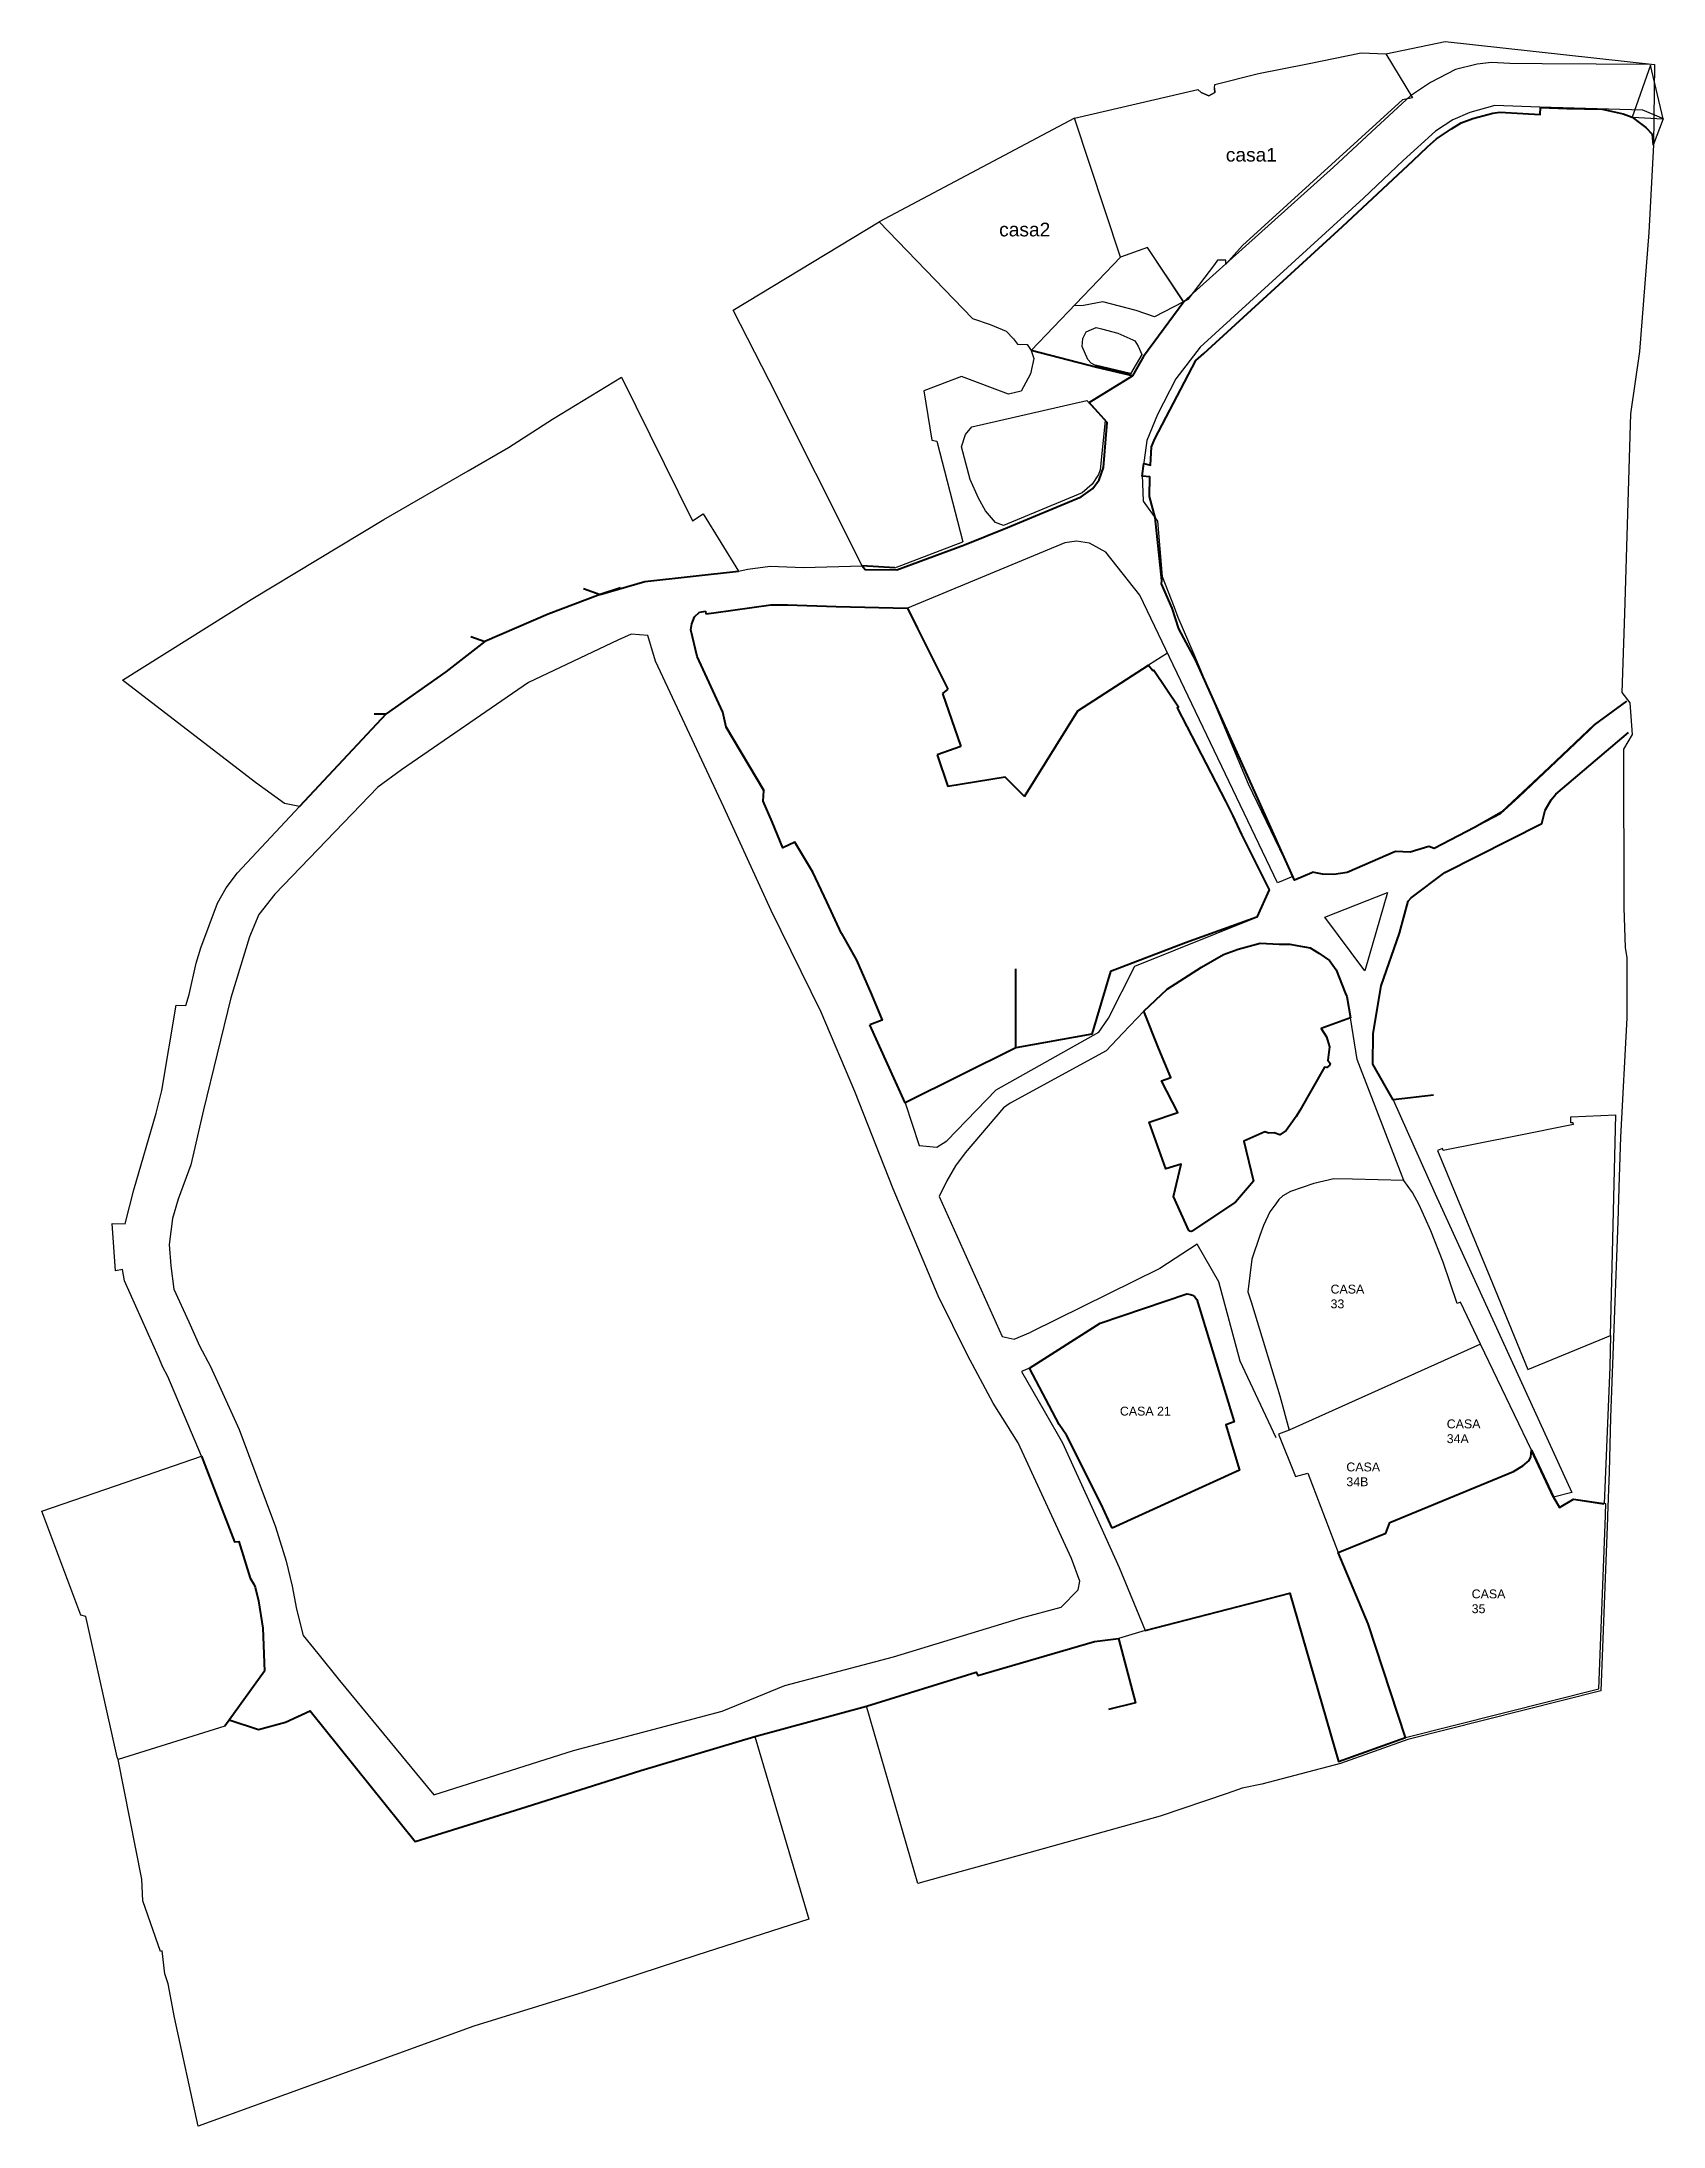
# Model space of a CAD drawing. Header units: millimetres. Extents: x 566258 to 574421, y 1333409 to 1335068.
# Drawn here: x 567693.2 to 567988.8, y 1333492.3 to 1333872.2 of the extents above; entities that cross this region are included whole.
import ezdxf

# ---------------------------------------------------------------- set-up
doc = ezdxf.new("R2010")
doc.units = ezdxf.units.MM
for name, color, linetype in [('AREA VERDE', 3, 'Continuous'), ('CALLES', 2, 'Continuous'), ('ESTACIONADO', 6, 'Continuous'), ('FRENTE DE LAS CASAS', 4, 'Continuous'), ('PERIMETRO', 5, 'Continuous')]:
    doc.layers.add(name, color=color, linetype=linetype)
doc.layers.add('Line', color=250, linetype='Continuous', lineweight=100)
doc.styles.get("Standard").update_dxf_attribs({"font": 'arial.ttf'})

msp = doc.modelspace()

# ---------------------------------------------------------------- texts
at = {"color": 7, "char_height": 2.5, "width": 6.1523, "attachment_point": 1}
for s, insert in [('casa1', (567909.03, 1333852.81)), ('casa2', (567867.71, 1333839.18))]:
    msp.add_mtext(s, dxfattribs=dict(at, insert=insert))
at = {"color": 7, "char_height": 1.616, "attachment_point": 1}
for s, width, insert in [('CASA \\P33', 5.0344, (567928.12, 1333645.68)), ('CASA 21', 13.1074, (567889.72, 1333623.45)), ('CASA \\P34A', 5.0344, (567949.3, 1333621.12)), ('CASA 34B', 5.0344, (567931, 1333613.27)), ('CASA \\P35', 5.0344, (567953.85, 1333590.14))]:
    msp.add_mtext_dynamic_manual_height_columns(s, width=width, gutter_width=8.08, heights=[0], dxfattribs=dict(at, insert=insert))

# ---------------------------------------------------------------- linework, layer by layer
at = {"color": 7, "elevation": 399.17}
msp.add_lwpolyline([(567881.44, 1333858.24), (567903.91, 1333863.45), (567904.53, 1333862.91), (567905.94, 1333862.29), (567907.05, 1333862.92), (567906.96, 1333863.67), (567907.04, 1333864.36), (567914.98, 1333866.33), (567923.91, 1333868.11), (567933.69, 1333870.14), (567938.21, 1333869.92), (567943.05, 1333861.93), (567941.25, 1333861.57), (567912.07, 1333835.05), (567909.05, 1333831.62), (567909.05, 1333832.32), (567907.52, 1333832.32), (567906.99, 1333831.53), (567902.1, 1333825.16), (567901.35, 1333824.74), (567894.78, 1333834.66), (567889.8, 1333832.91), (567881.44, 1333858.24)], dxfattribs=at)
at = {"color": 7, "true_color": 0xffffff}
for points in [[(567955.46, 1333634.83), (567951.81, 1333642.52), (567951.21, 1333642.26), (567948.63, 1333649.79), (567946.4, 1333655.47), (567945.38, 1333657.77), (567944.29, 1333660.2), (567943.07, 1333662.49), (567941.51, 1333664.66)], [(567964.75, 1333615.54), (567964.75, 1333615.54), (567964.75, 1333615.54), (567955.46, 1333634.83), (567920.58, 1333619.16), (567918.65, 1333618.46), (567921.75, 1333610.71), (567923.95, 1333611.31), (567929.53, 1333596.89)], [(567918.86, 1333625.44), (567920.58, 1333619.16)]]:
    msp.add_lwpolyline(points, dxfattribs=at)
at = {"color": 7}
msp.add_lwpolyline([(567978.31, 1333605.72), (567972.4, 1333606.61), (567969.83, 1333605.07), (567968.78, 1333606.99), (567964.75, 1333615.54), (567964.66, 1333614.31), (567964.34, 1333613.65), (567963.2, 1333612.65), (567961.49, 1333611.64), (567938.9, 1333602.35), (567938.21, 1333600.43), (567929.53, 1333596.89), (567934.95, 1333583.87), (567941.81, 1333563.15), (567977.04, 1333572.03), (567978.26, 1333603.57), (567978.23, 1333603.89), (567978.31, 1333605.72), (567978.31, 1333605.72)], dxfattribs=at)
at = {"layer": 'AREA VERDE', "color": 7, "true_color": 0xffffff}
for p, q in [((567925.06, 1333664.12, 5.78), (567920.82, 1333662.64, 5.78)), ((567928.71, 1333664.95, 5.78), (567925.06, 1333664.12, 5.78)), ((567932.12, 1333664.91, 5.78), (567928.71, 1333664.95, 5.78)), ((567941.51, 1333664.66, 5.78), (567932.12, 1333664.91, 5.78)), ((567918.12, 1333660.41, 5.78), (567917.04, 1333658.96, 5.78)), ((567918.71, 1333661.2, 5.78), (567918.12, 1333660.41, 5.78)), ((567919.42, 1333661.85, 5.78), (567918.71, 1333661.2, 5.78)), ((567920.82, 1333662.64, 5.78), (567919.42, 1333661.85, 5.78)), ((567915.91, 1333656.48, 5.78), (567915.2, 1333654.66, 5.78)), ((567917.04, 1333658.96, 5.78), (567915.91, 1333656.48, 5.78)), ((567915.2, 1333654.66, 5.78), (567913.79, 1333650.35, 5.78)), ((567913.79, 1333650.35, 5.78), (567913.04, 1333644.4, 5.78)), ((567913.04, 1333644.4, 5.78), (567913.67, 1333642.56, 5.78)), ((567913.67, 1333642.56, 5.78), (567918.86, 1333625.44, 5.78))]:
    msp.add_line(p, q, dxfattribs=at)
at = {"layer": 'AREA VERDE'}
for points, elevation in [([(567927.06, 1333712.67), (567938.5, 1333717.14), (567934.39, 1333702.87), (567927.06, 1333712.67)], 4.63), ([(567948.64, 1333670.1), (567948.52, 1333670.47), (567947.63, 1333670.1), (567957.17, 1333647.09), (567964.06, 1333630.23), (567979.13, 1333636.4), (567980.14, 1333676.62)], 6.86), ([(567971.91, 1333676.24), (567980.14, 1333676.62)], 6.53), ([(567971.91, 1333675.14), (567971.91, 1333676.24)], 6.53), ([(567972.38, 1333674.89), (567961.82, 1333672.71), (567948.64, 1333670.1)], 6.53), ([(567972.38, 1333674.89), (567972.34, 1333675.15), (567971.91, 1333675.14)], 6.53), ([(567979.13, 1333636.4), (567979.06, 1333630.68), (567978.41, 1333616.02), (567977.99, 1333605.77), (567972.4, 1333606.61)], 6.16)]:
    msp.add_lwpolyline(points, dxfattribs=dict(at, elevation=elevation))
at = {"layer": 'CALLES'}
for p, q in [((567883.72, 1333806.79, 1.14), (567887.02, 1333803.16, 0.51)), ((567884.2, 1333780.77, -8.26), (567881.79, 1333781.12, -8.26)), ((567903.82, 1333653.08, 2.59), (567896.99, 1333648.6, 2.59)), ((567907.73, 1333646.17, 2.59), (567903.82, 1333653.08, 2.59)), ((567896.99, 1333648.6, 2.59), (567873.5, 1333637, 2.59)), ((567911.64, 1333631.74, 2.59), (567907.73, 1333646.17, 2.59)), ((567918.22, 1333617.76, 2.59), (567911.64, 1333631.74, 2.59))]:
    msp.add_line(p, q, dxfattribs=at)
for points, elevation in [([(567986.38, 1333867.97), (567966.67, 1333868.11), (567960.83, 1333868.16), (567957.44, 1333868.37), (567954.87, 1333868.06), (567950.87, 1333867.07), (567946.36, 1333864.75), (567942.67, 1333862.3), (567936.41, 1333856.53), (567928.65, 1333849.27), (567901.34, 1333824.74), (567896, 1333822.02), (567892.68, 1333823.18), (567886.6, 1333824.78), (567883.07, 1333824.11), (567881.33, 1333824.01)], -8.72), ([(567988.79, 1333858.1), (567985.04, 1333859.68), (567966.28, 1333860.24), (567958.08, 1333860.53), (567953.51, 1333859.27), (567950.39, 1333857.89), (567947.25, 1333855.86), (567941.33, 1333850.49), (567934.12, 1333843.66), (567904.37, 1333816.47), (567899.92, 1333810.75), (567896.59, 1333804.24), (567894.6, 1333799.49), (567893.78, 1333793.25), (567893.97, 1333788.45), (567896.58, 1333784.79), (567897.41, 1333774.7), (567899.63, 1333769.14), (567900.31, 1333767.29), (567903.2, 1333760.57), (567913.1, 1333736.95), (567921.24, 1333720.05), (567918.45, 1333718.87), (567893.35, 1333771.3), (567887.18, 1333779.16), (567884.2, 1333780.77)], -8.26), ([(567891.66, 1333811.64), (567885.27, 1333813.13), (567884.5, 1333813.6), (567883.85, 1333814.22), (567882.85, 1333816.6), (567882.94, 1333818.07), (567883.56, 1333819.28), (567884.57, 1333819.72), (567885.38, 1333820.05), (567886.35, 1333819.84), (567889.33, 1333819.06), (567892.05, 1333817.86), (567892.42, 1333817.65), (567893.07, 1333816.69), (567893.72, 1333815.17)], 0.26), ([(567873.57, 1333815.86), (567874.01, 1333814.45), (567873.45, 1333811.62), (567871.72, 1333808.46), (567869.44, 1333807.96), (567860.85, 1333811.17), (567853.99, 1333808.57), (567855.45, 1333799.55), (567856.35, 1333799.38), (567861.07, 1333781.03)], -8.72), ([(567862.7, 1333802), (567883.72, 1333806.79)], 1.14), ([(567867.05, 1333784.53), (567865.2, 1333786.69), (567863.92, 1333789.01), (567862.45, 1333792.37), (567860.83, 1333798.35), (567861.57, 1333800.58), (567862.7, 1333802)], 1.46), ([(567887.02, 1333803.16), (567886.11, 1333794.14), (567885.8, 1333793.3), (567884.69, 1333791.53), (567882.85, 1333789.98), (567868.49, 1333784.01), (567867.05, 1333784.53)], 0.51), ([(567842.72, 1333776.63), (567848.66, 1333776.29), (567861.07, 1333781.03)], 3.61), ([(567881.79, 1333781.12), (567879.66, 1333780.84), (567850.97, 1333768.95)], -8.26), ([(567803.66, 1333763.98), (567800.62, 1333764.18), (567798.18, 1333763.13), (567781.92, 1333755.37), (567758.78, 1333739.48), (567754.42, 1333736.35), (567735.68, 1333716.86), (567732.74, 1333713.11), (567731.03, 1333709.07), (567727.67, 1333697.96), (567722.67, 1333677.53), (567720.38, 1333667.5), (567718.04, 1333661.25), (567717.03, 1333657.71), (567716.41, 1333652.98), (567716.7, 1333649.1), (567717.25, 1333644.86), (567719.98, 1333638.92), (567721.96, 1333634.56), (567723.94, 1333630.74), (567725.85, 1333626.65), (567729.19, 1333619.29), (567735.78, 1333601.56), (567737.72, 1333595.32), (567738.83, 1333590.72), (567739.62, 1333586.56), (567740.8, 1333581.76), (567743.51, 1333578.45), (567747.48, 1333573.53), (567764.66, 1333552.74), (567790.11, 1333560.83), (567817.21, 1333567.96), (567828.62, 1333572.67), (567848.43, 1333577.87), (567871.79, 1333584.98), (567878.99, 1333586.93), (567882.1, 1333590.1), (567882.44, 1333591.65), (567880.91, 1333595.77), (567871.17, 1333616.87), (567866.62, 1333624.07), (567861.94, 1333632.83), (567856.56, 1333643.67), (567848.4, 1333663.17), (567841.42, 1333680.86), (567835.26, 1333695.35), (567826.12, 1333713.88), (567817.53, 1333732.71), (567805.09, 1333759.27), (567803.66, 1333763.98)], -2.05), ([(567946.98, 1333725.16), (567959.08, 1333731.46), (567962.49, 1333734.54), (567973.93, 1333745.4), (567977.07, 1333748.44)], -8.26), ([(567856.34, 1333670.73), (567858.15, 1333671.88), (567867.14, 1333681.19), (567885.9, 1333691.67), (567887.66, 1333694.26), (567892.46, 1333703.7), (567914.68, 1333712.64)], -8.26), ([(567894.11, 1333695.52), (567890.28, 1333691.48), (567887.19, 1333688.29), (567869.69, 1333678.75), (567868.53, 1333677.91), (567861.52, 1333669.69), (567859.74, 1333667.32)], -8.26), ([(567941.51, 1333664.66), (567932.95, 1333686.73), (567931.76, 1333694.27)], -8.26), ([(567844.14, 1333693.05), (567844.15, 1333693.04)], -8.26), ([(567939.54, 1333679.38), (567947.17, 1333662.23), (567961.95, 1333629.98), (567972.09, 1333607.8), (567968.78, 1333606.99)], -8.26), ([(567850.59, 1333678.83), (567853.13, 1333671.06), (567856.34, 1333670.73)], -8.26), ([(567859.74, 1333667.32), (567858.16, 1333664.58), (567856.76, 1333661.74), (567868.28, 1333636.25), (567870.45, 1333635.72), (567873.5, 1333637)], 1.47), ([(567873.21, 1333630.45), (567871.79, 1333629.85), (567875.89, 1333622.68), (567879.25, 1333616.89), (567886.18, 1333601.65), (567889.56, 1333594.12), (567894.33, 1333582.65), (567889.48, 1333581.18)], 3.89)]:
    msp.add_lwpolyline(points, dxfattribs=dict(at, elevation=elevation))
msp.add_lwpolyline([(567893.72, 1333815.17), (567891.66, 1333811.64)], dxfattribs=at)
at = {"layer": 'CALLES', "elevation": -8.26}
msp.add_lwpolyline([(567813.4, 1333758.55), (567813.4, 1333758.55)], close=True, dxfattribs=at)
at = {"layer": 'ESTACIONADO', "color": 6}
for points in [[(567988.77, 1333858.1), (567986.45, 1333867.88), (567983.09, 1333858.41)], [(567983.09, 1333858.41), (567988.77, 1333858.1), (567986.95, 1333853.33)]]:
    msp.add_lwpolyline(points, dxfattribs=at)
at = {"layer": 'FRENTE DE LAS CASAS', "color": 4, "lineweight": 40}
for p, q in [((567848.66, 1333776.29), (567842.72, 1333776.63, 399.17)), ((567811.66, 1333766.06), (567812.18, 1333767.34)), ((567812.18, 1333767.34), (567813.1, 1333768.2)), ((567813.1, 1333768.2), (567814.17, 1333768.37)), ((567814.17, 1333768.37), (567814.23, 1333767.89)), ((567814.23, 1333767.89), (567815.67, 1333768.07)), ((567815.67, 1333768.07), (567826.11, 1333769.57)), ((567826.11, 1333769.57), (567829.14, 1333769.53)), ((567829.14, 1333769.53), (567837.99, 1333769.27)), ((567837.99, 1333769.27), (567850.97, 1333768.95)), ((567850.97, 1333768.95), (567852.84, 1333765.21)), ((567811.5, 1333765), (567811.66, 1333766.06)), ((567812.67, 1333760.15), (567811.5, 1333765)), ((567852.84, 1333765.21), (567858.38, 1333754.18)), ((567817.31, 1333749.98), (567812.67, 1333760.15)), ((567858.38, 1333754.18), (567857.35, 1333753.38)), ((567857.35, 1333753.38), (567857.35, 1333753.38)), ((567857.35, 1333753.38), (567860.72, 1333743.75)), ((567817.97, 1333747.25), (567817.31, 1333749.98)), ((567860.72, 1333743.75), (567856.41, 1333742.22)), ((567856.41, 1333742.22), (567858.34, 1333736.45)), ((567838.97, 1333709.69), (567836.27, 1333715.46)), ((567870.77, 1333688.81), (567870.75, 1333703.22)), ((567850.59, 1333678.83), (567850.59, 1333678.83)), ((567943.18, 1333662.83), (567943.18, 1333662.83)), ((567968.78, 1333606.99), (567964.75, 1333615.54)), ((567969.83, 1333605.07), (567972.4, 1333606.61)), ((567972.4, 1333606.61), (567977.97, 1333605.77)), ((567894.33, 1333582.65), (567920.71, 1333589.48)), ((567920.71, 1333589.48), (567929.57, 1333558.81)), ((567941.81, 1333563.15), (567934.95, 1333583.87))]:
    msp.add_line(p, q, dxfattribs=at)
at = {"layer": 'FRENTE DE LAS CASAS'}
msp.add_line((567898.4, 1333760.75), (567894.95, 1333758.53), dxfattribs=at)
at = {"layer": 'FRENTE DE LAS CASAS', "color": 7, "lineweight": 40, "true_color": 0xffffff}
for p, q in [((567964.66, 1333614.31), (567964.75, 1333615.54)), ((567938.9, 1333602.35), (567961.49, 1333611.64)), ((567961.49, 1333611.64), (567963.2, 1333612.65)), ((567963.2, 1333612.65), (567964.34, 1333613.65)), ((567964.34, 1333613.65), (567964.66, 1333614.31)), ((567929.53, 1333596.89), (567938.21, 1333600.43)), ((567938.21, 1333600.43), (567938.9, 1333602.35))]:
    msp.add_line(p, q, dxfattribs=at)
at = {"layer": 'FRENTE DE LAS CASAS', "color": 4, "lineweight": 40}
for points in [[(567982.06, 1333751.98), (567976.2, 1333747.66), (567967.97, 1333739.88), (567959.28, 1333731.77), (567954.39, 1333729), (567946.98, 1333725.16), (567946.01, 1333725.53), (567942.62, 1333724.48), (567939.97, 1333724.58), (567931.13, 1333720.77), (567928.72, 1333720.44), (567926.66, 1333720.5), (567924.83, 1333720.82), (567924.73, 1333720.74), (567921.54, 1333719.37), (567903.55, 1333759.42), (567900.45, 1333765.18), (567899.23, 1333768.95), (567897.29, 1333773.39), (567897.38, 1333774), (567896.15, 1333785.49), (567895.09, 1333789.29), (567895.18, 1333792.86), (567893.8, 1333792.98), (567894.11, 1333795.27), (567895.27, 1333795), (567895.51, 1333798.33), (567896.06, 1333799.77), (567903.58, 1333814.04), (567905.03, 1333815.36), (567930.27, 1333838.51), (567943.17, 1333850.51), (567945.81, 1333853), (567947.44, 1333854.48), (567950.2, 1333856.3), (567951.94, 1333857.36), (567954.03, 1333858.15), (567957.69, 1333859.14), (567958.96, 1333859.29), (567963.18, 1333859.09), (567966.31, 1333858.88), (567966.42, 1333860.15), (567971.17, 1333859.98), (567977.66, 1333859.87), (567981.49, 1333859.03), (567983.09, 1333858.41), (567984.38, 1333857.43), (567985.6, 1333856.55), (567986.73, 1333855.31), (567986.95, 1333853.33)], [(567798.7, 1333772.64), (567794.95, 1333771.41), (567803.14, 1333773.78), (567820.22, 1333775.66)], [(567842.72, 1333776.63), (567842.71, 1333776.64)], [(567791.93, 1333772.54), (567794.95, 1333771.41), (567785.51, 1333767.83), (567773.94, 1333762.86)], [(567771.41, 1333763.77), (567773.94, 1333762.86), (567766.86, 1333757.33), (567755.97, 1333749.71)], [(567872.33, 1333734.64), (567882.05, 1333750.25), (567894.95, 1333758.53), (567895.7, 1333757.56), (567895.9, 1333757.63), (567900.39, 1333750.98), (567900.16, 1333750.76), (567908.97, 1333733.77), (567910.28, 1333731.11), (567911.88, 1333727.73), (567916.95, 1333717.63), (567914.68, 1333712.64), (567901.68, 1333707.99), (567888.01, 1333702.74), (567884.63, 1333691.3), (567870.77, 1333688.81), (567850.59, 1333678.83), (567844.14, 1333693.05)], [(567753.79, 1333749.66), (567755.97, 1333749.71), (567740.16, 1333732.82), (567740.16, 1333732.82)], [(567836.27, 1333715.46), (567833.75, 1333720.82), (567830.46, 1333726.32), (567828.26, 1333725.29), (567826.32, 1333730.01), (567824.7, 1333733.8), (567824.81, 1333735.73), (567817.97, 1333747.25), (567824.81, 1333735.73)], [(567946.87, 1333680.2), (567939.54, 1333679.38), (567935.85, 1333685.87), (567935.86, 1333691.46), (567937.35, 1333700.14), (567940.72, 1333709.73), (567942.28, 1333715.56), (567942.84, 1333716.19), (567948.97, 1333720.79), (567966.61, 1333729.71), (567967.27, 1333732.15), (567968.34, 1333733.99), (567969.18, 1333735.03), (567982.43, 1333746.27)], [(567872.33, 1333734.64), (567868.81, 1333738.15), (567858.34, 1333736.45)], [(567838.97, 1333709.69), (567841.68, 1333704.8), (567844.42, 1333698.56), (567846.41, 1333693.9), (567844.14, 1333693.05)], [(567930.81, 1333698.87), (567931.08, 1333698.16), (567931.76, 1333694.27), (567926.41, 1333692.33), (567927.39, 1333690.83), (567927.9, 1333689.04), (567927.63, 1333686.61), (567928.06, 1333686), (567927.97, 1333685.67), (567927.46, 1333685.22), (567927.03, 1333685.33), (567922.51, 1333677.41), (567921.85, 1333676.32), (567920.01, 1333673.78), (567918.85, 1333672.99), (567917.86, 1333673.36), (567916.89, 1333673.29), (567916.15, 1333673.5), (567912.29, 1333671.84), (567914.05, 1333664.54), (567910.81, 1333660.72), (567902.82, 1333655.44), (567902.74, 1333655.39), (567902.4, 1333655.43), (567902.3, 1333655.54), (567899.52, 1333661.74), (567900.89, 1333667.61), (567898.1, 1333666.78), (567895.03, 1333675.29), (567900.29, 1333677.06), (567897.33, 1333682.79), (567899.01, 1333683.43), (567896.81, 1333688.67), (567894.11, 1333695.52), (567898.36, 1333699.51), (567904.59, 1333703.56), (567908.63, 1333705.83), (567911.27, 1333706.78), (567915.3, 1333707.88), (567918.75, 1333707.75), (567920.7, 1333707.75), (567921.99, 1333707.46), (567924.43, 1333707.08), (567926, 1333706.07), (567927.9, 1333704.73), (567929.14, 1333703.03), (567930.81, 1333698.87)], [(567722.32, 1333614.43), (567728.33, 1333598.85), (567729.08, 1333598.9), (567731.18, 1333592.18), (567731.81, 1333591.09), (567732.08, 1333590.55), (567732.71, 1333588.07), (567733.46, 1333583.09), (567733.76, 1333575.27), (567726.57, 1333565.24)], [(567727.37, 1333566.37), (567732.67, 1333564.64), (567737.6, 1333565.97), (567742.11, 1333568.03), (567761.26, 1333544.21), (567781.46, 1333550.52), (567802.39, 1333557.15), (567802.39, 1333557.15), (567823.17, 1333563.37), (567843.52, 1333568.88), (567863.5, 1333575.1), (567863.8, 1333574.45), (567885.08, 1333580.67), (567889.48, 1333581.18), (567892.59, 1333569.46), (567887.67, 1333568.29)]]:
    msp.add_lwpolyline(points, dxfattribs=at)
at = {"layer": 'FRENTE DE LAS CASAS', "color": 7, "lineweight": 40, "true_color": 0xffffff}
msp.add_lwpolyline([(567888.29, 1333601.34), (567886.31, 1333605.68), (567880.01, 1333618.26), (567878.62, 1333620.22), (567873.21, 1333630.45), (567886.1, 1333638.64), (567901.93, 1333644), (567902.58, 1333643.91), (567902.93, 1333643.74), (567903.29, 1333643.51), (567903.73, 1333642.95), (567910.58, 1333620.67), (567909.06, 1333620.13), (567911.53, 1333611.9)], close=True, dxfattribs=at)
at = {"layer": 'FRENTE DE LAS CASAS'}
msp.add_lwpolyline([(567726.57, 1333565.24), (567707.08, 1333559.16)], dxfattribs=at)
at = {"layer": 'Line', "color": 0, "lineweight": 40, "elevation": -388.97}
msp.add_lwpolyline([(567842.72, 1333776.63), (567843.27, 1333775.98), (567849.04, 1333775.92), (567861.41, 1333780.47), (567869.24, 1333783.64), (567882.64, 1333789.2), (567884.8, 1333790.77), (567885.97, 1333792.35), (567886.75, 1333794.56), (567887.4, 1333802.79), (567884.1, 1333806.43), (567892.03, 1333811.27)], dxfattribs=at)
at = {"layer": 'Line', "color": 0, "lineweight": 40}
msp.add_lwpolyline([(567894.33, 1333582.65), (567920.71, 1333589.48), (567929.57, 1333558.81), (567941.81, 1333563.15), (567934.95, 1333583.87), (567929.53, 1333596.89), (567938.21, 1333600.43), (567938.9, 1333602.35), (567961.49, 1333611.64), (567963.2, 1333612.65), (567964.34, 1333613.65), (567964.66, 1333614.31), (567964.75, 1333615.54), (567968.78, 1333606.99), (567969.83, 1333605.07), (567972.4, 1333606.61), (567977.97, 1333605.77)], dxfattribs=at)
msp.add_polyline3d([(567901.35, 1333824.74, -388.97), (567894.04, 1333814.81, -388.97), (567892.03, 1333811.27, -388.97), (567885.52, 1333812.8, -388.97), (567873.57, 1333815.86, 399.17)], dxfattribs=at)
at = {"layer": 'PERIMETRO', "elevation": 399.17}
for points in [[(567906.96, 1333863.67), (567907.04, 1333864.36), (567914.98, 1333866.33), (567923.91, 1333868.11), (567933.69, 1333870.14), (567938.21, 1333869.92), (567948.99, 1333872.16), (567987.17, 1333867.98), (567986.97, 1333853.38), (567986.17, 1333837.37), (567984.43, 1333815.72), (567982.82, 1333804.34), (567981.68, 1333767.98), (567981.21, 1333753.57), (567982.67, 1333751.68), (567983.09, 1333745.9), (567981.52, 1333743.24), (567981.58, 1333714.41), (567981.82, 1333707.06), (567982.16, 1333705.31), (567982.14, 1333694.31), (567980.95, 1333672.55), (567980.72, 1333665.34), (567980.49, 1333657.18), (567979.15, 1333621.45), (567978.94, 1333611.56), (567978.61, 1333603.53), (567978.63, 1333603.2), (567977.41, 1333571.67), (567942.19, 1333562.79), (567929.95, 1333558.45), (567915.57, 1333554.69), (567911.98, 1333553.91), (567909.25, 1333552.94), (567897.07, 1333548.85), (567873.11, 1333542.14), (567857.01, 1333537.7), (567852.91, 1333536.57), (567843.52, 1333568.88), (567823.17, 1333563.37), (567832.99, 1333530.06), (567812.6, 1333523.49), (567791.84, 1333516.72), (567771.93, 1333510.59), (567743.14, 1333500.12), (567721.7, 1333492.33), (567717.38, 1333512.16), (567716.19, 1333518.3), (567715.6, 1333520.13), (567715.12, 1333524.29), (567714.82, 1333524.19), (567711.61, 1333533.41), (567711.4, 1333537.34), (567707.08, 1333559.16), (567706.93, 1333559.58), (567701.2, 1333585.22), (567700.28, 1333585.46), (567693.16, 1333604.43), (567710.51, 1333610.38), (567722.32, 1333614.43), (567716.13, 1333628.97), (567715.27, 1333630.67), (567714.45, 1333632.54), (567708.28, 1333646.4), (567707.87, 1333648.44), (567706.6, 1333648.22), (567706.02, 1333656.84), (567708.4, 1333656.77), (567709.99, 1333662.96), (567714.03, 1333676.93), (567715.06, 1333681.06), (567717.69, 1333696.6), (567719.47, 1333696.56), (567720.06, 1333698.52), (567721.34, 1333704.25), (567722.18, 1333707.03), (567725.21, 1333715.18), (567726.81, 1333718), (567728.86, 1333720.74), (567740.16, 1333732.82), (567737.42, 1333733.33), (567732.16, 1333737.15), (567707.87, 1333755.85), (567731.33, 1333770.52), (567755.55, 1333785.1), (567770.92, 1333793.96), (567778.25, 1333798.22), (567786.29, 1333803.4), (567798.87, 1333811.03), (567811.78, 1333784.86), (567813.74, 1333786.11), (567820.22, 1333775.66), (567821.92, 1333776.02), (567825.97, 1333776.57), (567832.05, 1333776.33), (567842.72, 1333776.63), (567825.76, 1333810.45), (567819.21, 1333823.24), (567845.81, 1333839.34), (567862.83, 1333821.74), (567866.04, 1333820.6), (567868.98, 1333819.39), (567870.32, 1333818), (567871.07, 1333817.06), (567872.79, 1333816.96), (567873.57, 1333815.86)], [(567901.34, 1333824.74), (567894.78, 1333834.67), (567889.8, 1333832.91), (567881.44, 1333858.24), (567903.91, 1333863.45)], [(567906.96, 1333863.67), (567907.05, 1333862.92), (567905.94, 1333862.29), (567904.53, 1333862.91), (567903.91, 1333863.45)]]:
    msp.add_lwpolyline(points, dxfattribs=at)
at = {"layer": 'PERIMETRO', "color": 30, "true_color": 0xf8991e, "elevation": 399.17}
msp.add_lwpolyline([(567881.44, 1333858.24), (567845.81, 1333839.34)], dxfattribs=at)
at = {"layer": 'PERIMETRO'}
msp.add_lwpolyline([(567873.57, 1333815.86), (567889.8, 1333832.91)], dxfattribs=at)
at = {"layer": 'PERIMETRO', "lineweight": 40}
msp.add_lwpolyline([(567891.66, 1333811.64), (567885.27, 1333813.13)], dxfattribs=at)

msp.set_redraw_order([(e.dxf.handle, doc.entitydb.next_handle()) for e in msp.query("TEXT MTEXT ATTDEF DIMENSION ARC_DIMENSION")])  # texts and dimensions are drawn at this point

doc.saveas('drawing.dxf')
